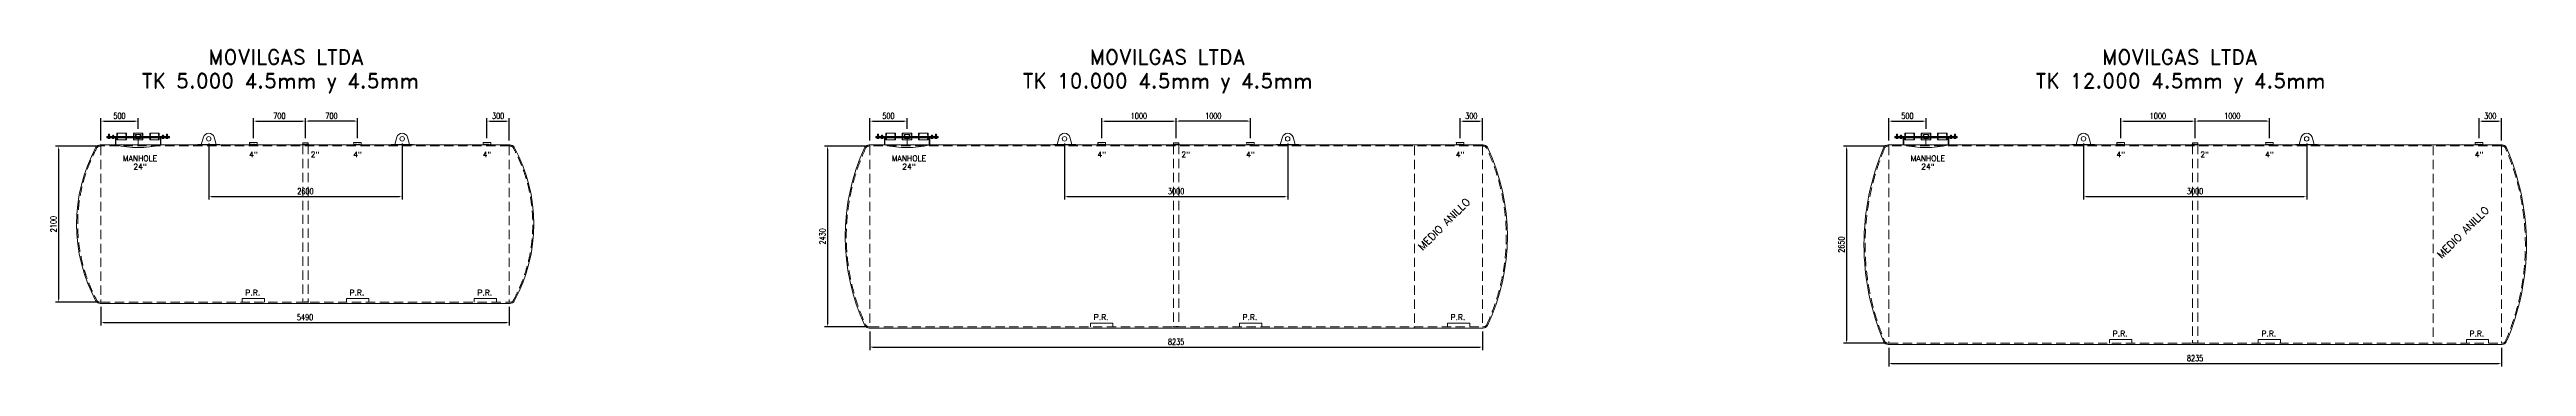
# Model space of a CAD drawing. Extents: x 174420 to 213214, y -41877 to -13498.
# Drawn here: x 177714 to 211010, y -17753 to -13498 of the extents above; entities that cross this region are included whole.
import ezdxf
from ezdxf.enums import TextEntityAlignment as Align

# ---------------------------------------------------------------- set-up
doc = ezdxf.new("R2010")
doc.units = 0
doc.header["$LTSCALE"] = 500
doc.header["$MEASUREMENT"] = 0
doc.linetypes.add('HIDDEN', pattern=[0.375, 0.25, -0.125])
doc.layers.get('0').update_dxf_attribs({"linetype": 'CONTINUOUS', "lineweight": 9})
for name, color, linetype, lineweight in [('COTAS', 2, 'CONTINUOUS', 9), ('dibujo', 7, 'CONTINUOUS', 30), ('INVISIBLE', 1, 'HIDDEN', 9), ('TEXTO', 6, 'CONTINUOUS', 9)]:
    doc.layers.add(name, color=color, linetype=linetype, lineweight=lineweight)
doc.styles.add('ROMAND', font='romand')
doc.styles.get("Standard").update_dxf_attribs({"font": 'SIMPLEX.shx', "width": 0.8, "height": 80})
doc.dimstyles.get("Standard").update_dxf_attribs({"dimtxt": 0.18, "dimasz": 0.18, "dimexe": 0.18, "dimexo": 0.0625, "dimgap": 0.09, "dimtad": 0, "dimtih": 1, "dimtoh": 1, "dimdec": 4, "dimzin": 0, "dimdsep": 46, "dimtxsty": 'Standard', "dimcen": 0.09, "dimadec": 0, "dimazin": 0, "dimtfac": 1, "dimtdec": 4, "dimtofl": 0, "dimtmove": 0, "dimatfit": 3, "dimfxl": 1, "dimtolj": 1, "dimtzin": 0, "dimarcsym": 0})

msp = doc.modelspace()

# ---------------------------------------------------------------- texts
at = {"layer": 'COTAS', "lineweight": 9, "style": 'ROMAND'}
for s, p in [('MOVILGAS LTDA', (179846.7, -13697.8)), ('MOVILGAS LTDA', (191695.3, -13697.8)), ('MOVILGAS LTDA', (205303.9, -13697.8)), ('TK 5.000 4.5mm y 4.5mm', (178952.4, -14016.5)), ('TK 10.000 4.5mm y 4.5mm', (190794.3, -14016.5)), ('TK 12.000 4.5mm y 4.5mm', (204409.5, -14016.5))]:
    msp.add_text(s, height=200, dxfattribs=at).set_placement(p)
for p in [(196171.6, -16201.9), (209869.2, -16311.9)]:
    msp.add_text('MEDIO ANILLO', height=100, rotation=45, dxfattribs=at).set_placement(p)
at = {"layer": 'TEXTO', "lineweight": 9, "style": 'ROMAND'}
for s, p in [('MANHOLE', (178929.9, -14997.1)), ('4"', (180454.3, -14944.3)), ('2"', (181282.6, -14944.3)), ('4"', (181854.3, -14944.3)), ('4"', (183594.3, -14944.3)), ('MANHOLE', (189266.5, -14997.1)), ('4"', (191858.4, -14944.3)), ('2"', (192986.7, -14944.3)), ('4"', (193858.4, -14944.3)), ('4"', (196675.9, -14944.3)), ('MANHOLE', (202964.1, -14997.1)), ('4"', (205556, -14944.3)), ('2"', (206684.3, -14944.3)), ('4"', (207556, -14944.3)), ('4"', (210373.5, -14944.3)), ('24"', (178929.9, -15108.2)), ('24"', (189266.5, -15108.2)), ('24"', (202964.1, -15108.2))]:
    msp.add_text(s, height=75, dxfattribs=at).set_placement(p, align=Align.CENTER)
for p in [(180346.2, -16799.3), (181746.2, -16799.3), (183465.1, -16799.3), (191750.3, -17129.3), (193750.3, -17129.3), (196546.7, -17129.3), (205447.9, -17349.3), (207447.9, -17349.3), (210244.3, -17349.3)]:
    msp.add_text('P.R.', height=75, dxfattribs=at).set_placement(p)

# ---------------------------------------------------------------- blocks, each defined once
blk = doc.blocks.new('*D139')
at = {"layer": 'COTAS', "color": 0, "lineweight": -2, "transparency": 16777216}
for p, q in [((178404, -14718), (178404, -14419)), ((178444, -14459), (178864, -14459)), ((178904, -14562), (178904, -14419))]:
    blk.add_line(p, q, dxfattribs=at)
at = {"layer": 'COTAS', "color": 0, "transparency": 16777216}
for points in [[(178444, -14452), (178444, -14465), (178404, -14459)], [(178864, -14452), (178864, -14465), (178904, -14459)]]:
    blk.add_solid(points, dxfattribs=at)
at = {"layer": 'COTAS', "color": 0, "lineweight": 9, "transparency": 16777216, "insert": (178654, -14389), "char_height": 80, "attachment_point": 5}
blk.add_mtext('\\A1;500', dxfattribs=at)
blk = doc.blocks.new('*D141')
at = {"layer": 'COTAS', "color": 0, "lineweight": -2, "transparency": 16777216}
for p, q in [((180454, -14686), (180454, -14419)), ((180494, -14459), (181114, -14459)), ((181154, -14689), (181154, -14419))]:
    blk.add_line(p, q, dxfattribs=at)
at = {"layer": 'COTAS', "color": 0, "transparency": 16777216}
for points in [[(180494, -14452), (180494, -14465), (180454, -14459)], [(181114, -14452), (181114, -14465), (181154, -14459)]]:
    blk.add_solid(points, dxfattribs=at)
at = {"layer": 'COTAS', "color": 0, "lineweight": 9, "transparency": 16777216, "insert": (180804, -14389), "char_height": 80, "attachment_point": 5}
blk.add_mtext('\\A1;700', dxfattribs=at)
blk = doc.blocks.new('*D143')
at = {"layer": 'COTAS', "color": 0, "lineweight": -2, "transparency": 16777216}
for p, q in [((181154, -14689), (181154, -14419)), ((181814, -14459), (181194, -14459)), ((181854, -14686), (181854, -14419))]:
    blk.add_line(p, q, dxfattribs=at)
at = {"layer": 'COTAS', "color": 0, "transparency": 16777216}
for points in [[(181194, -14452), (181194, -14465), (181154, -14459)], [(181814, -14452), (181814, -14465), (181854, -14459)]]:
    blk.add_solid(points, dxfattribs=at)
at = {"layer": 'COTAS', "color": 0, "lineweight": 9, "transparency": 16777216, "insert": (181504, -14389), "char_height": 80, "attachment_point": 5}
blk.add_mtext('\\A1;700', dxfattribs=at)
blk = doc.blocks.new('*D144')
at = {"layer": 'COTAS', "color": 0, "lineweight": -2, "transparency": 16777216}
for p, q in [((183594, -14686), (183594, -14419)), ((183634, -14459), (183854, -14459)), ((183894, -14718), (183894, -14419))]:
    blk.add_line(p, q, dxfattribs=at)
at = {"layer": 'COTAS', "color": 0, "transparency": 16777216}
for points in [[(183634, -14452), (183634, -14465), (183594, -14459)], [(183854, -14452), (183854, -14465), (183894, -14459)]]:
    blk.add_solid(points, dxfattribs=at)
at = {"layer": 'COTAS', "color": 0, "lineweight": 9, "transparency": 16777216, "insert": (183744, -14389), "char_height": 80, "attachment_point": 5}
blk.add_mtext('\\A1;300', dxfattribs=at)
blk = doc.blocks.new('*D145')
at = {"layer": 'COTAS', "color": 0, "lineweight": -2, "transparency": 16777216}
for p, q in [((178404, -16952), (178404, -17203)), ((183894, -16952), (183894, -17203)), ((178444, -17163), (183854, -17163))]:
    blk.add_line(p, q, dxfattribs=at)
at = {"layer": 'COTAS', "color": 0, "transparency": 16777216}
for points in [[(178444, -17156), (178444, -17170), (178404, -17163)], [(183854, -17156), (183854, -17170), (183894, -17163)]]:
    blk.add_solid(points, dxfattribs=at)
at = {"layer": 'COTAS', "color": 0, "transparency": 16777216, "insert": (181149, -17093), "char_height": 80, "attachment_point": 5}
blk.add_mtext('\\A1;5490', dxfattribs=at)
blk = doc.blocks.new('*D146')
at = {"layer": 'COTAS', "color": 0, "lineweight": -2, "transparency": 16777216}
for p, q in [((178344, -14793), (177796, -14793)), ((177836, -14833), (177836, -16852)), ((178344, -16892), (177796, -16892))]:
    blk.add_line(p, q, dxfattribs=at)
at = {"layer": 'COTAS', "color": 0, "transparency": 16777216}
for points in [[(177830, -14833), (177843, -14833), (177836, -14793)], [(177830, -16852), (177843, -16852), (177836, -16892)]]:
    blk.add_solid(points, dxfattribs=at)
at = {"layer": 'COTAS', "color": 0, "transparency": 16777216, "insert": (177766, -15842), "char_height": 80, "attachment_point": 5, "rotation": 90}
blk.add_mtext('\\A1;2100', dxfattribs=at)
blk = doc.blocks.new('*D147')
at = {"layer": 'COTAS', "color": 0, "lineweight": -2, "transparency": 16777216}
for p, q in [((179854, -14757), (179854, -15511)), ((182454, -14757), (182454, -15511)), ((179894, -15471), (182414, -15471))]:
    blk.add_line(p, q, dxfattribs=at)
at = {"layer": 'COTAS', "color": 0, "transparency": 16777216}
for points in [[(179894, -15464), (179894, -15477), (179854, -15471)], [(182414, -15464), (182414, -15477), (182454, -15471)]]:
    blk.add_solid(points, dxfattribs=at)
at = {"layer": 'COTAS', "color": 0, "transparency": 16777216, "insert": (181154, -15401), "char_height": 80, "attachment_point": 5}
blk.add_mtext('\\A1;2600', dxfattribs=at)
blk = doc.blocks.new('*D171')
at = {"layer": 'COTAS', "color": 0, "lineweight": -2, "transparency": 16777216}
for p, q in [((188741, -14718), (188741, -14419)), ((188781, -14459), (189201, -14459)), ((189241, -14562), (189241, -14419))]:
    blk.add_line(p, q, dxfattribs=at)
at = {"layer": 'COTAS', "color": 0, "transparency": 16777216}
for points in [[(188781, -14452), (188781, -14465), (188741, -14459)], [(189201, -14452), (189201, -14465), (189241, -14459)]]:
    blk.add_solid(points, dxfattribs=at)
at = {"layer": 'COTAS', "color": 0, "lineweight": 9, "transparency": 16777216, "insert": (188991, -14389), "char_height": 80, "attachment_point": 5}
blk.add_mtext('\\A1;500', dxfattribs=at)
blk = doc.blocks.new('*D172')
at = {"layer": 'COTAS', "color": 0, "lineweight": -2, "transparency": 16777216}
for p, q in [((191858, -14686), (191858, -14419)), ((191898, -14459), (192818, -14459)), ((192858, -14689), (192858, -14419))]:
    blk.add_line(p, q, dxfattribs=at)
at = {"layer": 'COTAS', "color": 0, "transparency": 16777216}
for points in [[(191898, -14452), (191898, -14465), (191858, -14459)], [(192818, -14452), (192818, -14465), (192858, -14459)]]:
    blk.add_solid(points, dxfattribs=at)
at = {"layer": 'COTAS', "color": 0, "lineweight": 9, "transparency": 16777216, "insert": (192358, -14389), "char_height": 80, "attachment_point": 5}
blk.add_mtext('\\A1;1000', dxfattribs=at)
blk = doc.blocks.new('*D173')
at = {"layer": 'COTAS', "color": 0, "lineweight": -2, "transparency": 16777216}
for p, q in [((192858, -14689), (192858, -14419)), ((193818, -14459), (192898, -14459)), ((193858, -14686), (193858, -14419))]:
    blk.add_line(p, q, dxfattribs=at)
at = {"layer": 'COTAS', "color": 0, "transparency": 16777216}
for points in [[(192898, -14452), (192898, -14465), (192858, -14459)], [(193818, -14452), (193818, -14465), (193858, -14459)]]:
    blk.add_solid(points, dxfattribs=at)
at = {"layer": 'COTAS', "color": 0, "lineweight": 9, "transparency": 16777216, "insert": (193358, -14389), "char_height": 80, "attachment_point": 5}
blk.add_mtext('\\A1;1000', dxfattribs=at)
blk = doc.blocks.new('*D167')
at = {"layer": 'COTAS', "color": 0, "lineweight": -2, "transparency": 16777216}
for p, q in [((196676, -14686), (196676, -14419)), ((196716, -14459), (196936, -14459)), ((196976, -14718), (196976, -14419))]:
    blk.add_line(p, q, dxfattribs=at)
at = {"layer": 'COTAS', "color": 0, "transparency": 16777216}
for points in [[(196716, -14452), (196716, -14465), (196676, -14459)], [(196936, -14452), (196936, -14465), (196976, -14459)]]:
    blk.add_solid(points, dxfattribs=at)
at = {"layer": 'COTAS', "color": 0, "lineweight": 9, "transparency": 16777216, "insert": (196826, -14389), "char_height": 80, "attachment_point": 5}
blk.add_mtext('\\A1;300', dxfattribs=at)
blk = doc.blocks.new('*D168')
at = {"layer": 'COTAS', "color": 0, "lineweight": -2, "transparency": 16777216}
for p, q in [((188741, -17282), (188741, -17533)), ((196976, -17282), (196976, -17533)), ((188781, -17493), (196936, -17493))]:
    blk.add_line(p, q, dxfattribs=at)
at = {"layer": 'COTAS', "color": 0, "transparency": 16777216}
for points in [[(188781, -17486), (188781, -17500), (188741, -17493)], [(196936, -17486), (196936, -17500), (196976, -17493)]]:
    blk.add_solid(points, dxfattribs=at)
at = {"layer": 'COTAS', "color": 0, "transparency": 16777216, "insert": (192858, -17423), "char_height": 80, "attachment_point": 5}
blk.add_mtext('\\A1;8235', dxfattribs=at)
blk = doc.blocks.new('*D169')
at = {"layer": 'COTAS', "color": 0, "lineweight": -2, "transparency": 16777216}
for p, q in [((188681, -14793), (188133, -14793)), ((188173, -14833), (188173, -17182)), ((188681, -17222), (188133, -17222))]:
    blk.add_line(p, q, dxfattribs=at)
at = {"layer": 'COTAS', "color": 0, "transparency": 16777216}
for points in [[(188166, -14833), (188180, -14833), (188173, -14793)], [(188166, -17182), (188180, -17182), (188173, -17222)]]:
    blk.add_solid(points, dxfattribs=at)
at = {"layer": 'COTAS', "color": 0, "transparency": 16777216, "insert": (188103, -16007), "char_height": 80, "attachment_point": 5, "rotation": 90}
blk.add_mtext('\\A1;2430', dxfattribs=at)
blk = doc.blocks.new('*D170')
at = {"layer": 'COTAS', "color": 0, "lineweight": -2, "transparency": 16777216}
for p, q in [((191358, -14757), (191358, -15511)), ((194358, -14757), (194358, -15511)), ((191398, -15471), (194318, -15471))]:
    blk.add_line(p, q, dxfattribs=at)
at = {"layer": 'COTAS', "color": 0, "transparency": 16777216}
for points in [[(191398, -15464), (191398, -15477), (191358, -15471)], [(194318, -15464), (194318, -15477), (194358, -15471)]]:
    blk.add_solid(points, dxfattribs=at)
at = {"layer": 'COTAS', "color": 0, "transparency": 16777216, "insert": (192858, -15401), "char_height": 80, "attachment_point": 5}
blk.add_mtext('\\A1;3000', dxfattribs=at)
blk = doc.blocks.new('*D174')
at = {"layer": 'COTAS', "color": 0, "lineweight": -2, "transparency": 16777216}
for p, q in [((202439, -14718), (202439, -14419)), ((202479, -14459), (202899, -14459)), ((202939, -14562), (202939, -14419))]:
    blk.add_line(p, q, dxfattribs=at)
at = {"layer": 'COTAS', "color": 0, "transparency": 16777216}
for points in [[(202479, -14452), (202479, -14465), (202439, -14459)], [(202899, -14452), (202899, -14465), (202939, -14459)]]:
    blk.add_solid(points, dxfattribs=at)
at = {"layer": 'COTAS', "color": 0, "lineweight": 9, "transparency": 16777216, "insert": (202689, -14389), "char_height": 80, "attachment_point": 5}
blk.add_mtext('\\A1;500', dxfattribs=at)
blk = doc.blocks.new('*D175')
at = {"layer": 'COTAS', "color": 0, "lineweight": -2, "transparency": 16777216}
for p, q in [((205556, -14686), (205556, -14419)), ((205596, -14459), (206516, -14459)), ((206556, -14689), (206556, -14419))]:
    blk.add_line(p, q, dxfattribs=at)
at = {"layer": 'COTAS', "color": 0, "transparency": 16777216}
for points in [[(205596, -14452), (205596, -14465), (205556, -14459)], [(206516, -14452), (206516, -14465), (206556, -14459)]]:
    blk.add_solid(points, dxfattribs=at)
at = {"layer": 'COTAS', "color": 0, "lineweight": 9, "transparency": 16777216, "insert": (206056, -14389), "char_height": 80, "attachment_point": 5}
blk.add_mtext('\\A1;1000', dxfattribs=at)
blk = doc.blocks.new('*D176')
at = {"layer": 'COTAS', "color": 0, "lineweight": -2, "transparency": 16777216}
for p, q in [((206556, -14689), (206556, -14419)), ((207516, -14459), (206596, -14459)), ((207556, -14686), (207556, -14419))]:
    blk.add_line(p, q, dxfattribs=at)
at = {"layer": 'COTAS', "color": 0, "transparency": 16777216}
for points in [[(206596, -14452), (206596, -14465), (206556, -14459)], [(207516, -14452), (207516, -14465), (207556, -14459)]]:
    blk.add_solid(points, dxfattribs=at)
at = {"layer": 'COTAS', "color": 0, "lineweight": 9, "transparency": 16777216, "insert": (207056, -14389), "char_height": 80, "attachment_point": 5}
blk.add_mtext('\\A1;1000', dxfattribs=at)
blk = doc.blocks.new('*D177')
at = {"layer": 'COTAS', "color": 0, "lineweight": -2, "transparency": 16777216}
for p, q in [((210374, -14686), (210374, -14419)), ((210414, -14459), (210634, -14459)), ((210674, -14718), (210674, -14419))]:
    blk.add_line(p, q, dxfattribs=at)
at = {"layer": 'COTAS', "color": 0, "transparency": 16777216}
for points in [[(210414, -14452), (210414, -14465), (210374, -14459)], [(210634, -14452), (210634, -14465), (210674, -14459)]]:
    blk.add_solid(points, dxfattribs=at)
at = {"layer": 'COTAS', "color": 0, "lineweight": 9, "transparency": 16777216, "insert": (210524, -14389), "char_height": 80, "attachment_point": 5}
blk.add_mtext('\\A1;300', dxfattribs=at)
blk = doc.blocks.new('*D178')
at = {"layer": 'COTAS', "color": 0, "lineweight": -2, "transparency": 16777216}
for p, q in [((202439, -17502), (202439, -17753)), ((210674, -17502), (210674, -17753)), ((202479, -17713), (210634, -17713))]:
    blk.add_line(p, q, dxfattribs=at)
at = {"layer": 'COTAS', "color": 0, "transparency": 16777216}
for points in [[(202479, -17706), (202479, -17720), (202439, -17713)], [(210634, -17706), (210634, -17720), (210674, -17713)]]:
    blk.add_solid(points, dxfattribs=at)
at = {"layer": 'COTAS', "color": 0, "transparency": 16777216, "insert": (206556, -17643), "char_height": 80, "attachment_point": 5}
blk.add_mtext('\\A1;8235', dxfattribs=at)
blk = doc.blocks.new('*D179')
at = {"layer": 'COTAS', "color": 0, "lineweight": -2, "transparency": 16777216}
for p, q in [((202379, -14793), (201831, -14793)), ((201871, -14833), (201871, -17402)), ((202379, -17442), (201831, -17442))]:
    blk.add_line(p, q, dxfattribs=at)
at = {"layer": 'COTAS', "color": 0, "transparency": 16777216}
for points in [[(201864, -14833), (201877, -14833), (201871, -14793)], [(201864, -17402), (201877, -17402), (201871, -17442)]]:
    blk.add_solid(points, dxfattribs=at)
at = {"layer": 'COTAS', "color": 0, "transparency": 16777216, "insert": (201801, -16117), "char_height": 80, "attachment_point": 5, "rotation": 90}
blk.add_mtext('\\A1;2650', dxfattribs=at)
blk = doc.blocks.new('*D180')
at = {"layer": 'COTAS', "color": 0, "lineweight": -2, "transparency": 16777216}
for p, q in [((205056, -14757), (205056, -15511)), ((208056, -14757), (208056, -15511)), ((205096, -15471), (208016, -15471))]:
    blk.add_line(p, q, dxfattribs=at)
at = {"layer": 'COTAS', "color": 0, "transparency": 16777216}
for points in [[(205096, -15464), (205096, -15477), (205056, -15471)], [(208016, -15464), (208016, -15477), (208056, -15471)]]:
    blk.add_solid(points, dxfattribs=at)
at = {"layer": 'COTAS', "color": 0, "transparency": 16777216, "insert": (206556, -15401), "char_height": 80, "attachment_point": 5}
blk.add_mtext('\\A1;3000', dxfattribs=at)

# ---------------------------------------------------------------- dimensions: what is measured, and where the dimension line sits
at = {"layer": 'COTAS', "lineweight": 9}
for base, p1, p2, picture, middle in [((178904.3, -14458.8), (178404.3, -14777.6), (178904.3, -14621.6), '*D139', (178654.3, -14388.8)), ((181154.3, -14458.8), (180454.3, -14746.2), (181154.3, -14749.1), '*D141', (180804.3, -14388.8)), ((181154.3, -14458.8), (181854.3, -14746.2), (181154.3, -14749.1), '*D143', (181504.3, -14388.8)), ((183894.3, -14458.8), (183594.3, -14746.2), (183894.3, -14777.6), '*D144', (183744.3, -14388.8)), ((189240.9, -14458.8), (188740.9, -14777.6), (189240.9, -14621.6), '*D171', (188990.9, -14388.8)), ((192858.4, -14458.8), (191858.4, -14746.2), (192858.4, -14749.1), '*D172', (192358.4, -14388.8)), ((192858.4, -14458.8), (193858.4, -14746.2), (192858.4, -14749.1), '*D173', (193358.4, -14388.8)), ((196975.9, -14458.8), (196675.9, -14746.2), (196975.9, -14777.6), '*D167', (196825.9, -14388.8)), ((202938.5, -14458.8), (202438.5, -14777.6), (202938.5, -14621.6), '*D174', (202688.5, -14388.8)), ((206556, -14458.8), (205556, -14746.2), (206556, -14749.1), '*D175', (206056, -14388.8)), ((206556, -14458.8), (207556, -14746.2), (206556, -14749.1), '*D176', (207056, -14388.8)), ((210673.5, -14458.8), (210373.5, -14746.2), (210673.5, -14777.6), '*D177', (210523.5, -14388.8))]:
    dim = msp.add_linear_dim(base=base, p1=p1, p2=p2, dimstyle='Standard', override={"dimscale": 10, "dimtxt": 80, "dimasz": 4, "dimexe": 4, "dimexo": 6, "dimgap": 3, "dimtad": 1, "dimtih": 0, "dimtoh": 0, "dimdec": 0, "dimcen": 1, "dimdle": 1, "dimtdec": 0}, dxfattribs=at)
    dim.commit()
    dim.dimension.update_dxf_attribs({"geometry": picture, "text_midpoint": middle})
at = {"layer": 'COTAS'}
for base, p1, p2, picture, middle in [((177836.3, -16892.3), (178404.3, -14792.6), (178404.3, -16892.3), '*D146', (177766.3, -15842.4)), ((188173, -17222.3), (188740.9, -14792.6), (188740.9, -17222.3), '*D169', (188103, -16007.4)), ((201870.6, -17442.3), (202438.5, -14792.6), (202438.5, -17442.3), '*D179', (201800.6, -16117.4))]:
    dim = msp.add_linear_dim(base=base, p1=p1, p2=p2, angle=90, dimstyle='Standard', override={"dimscale": 10, "dimtxt": 80, "dimasz": 4, "dimexe": 4, "dimexo": 6, "dimgap": 3, "dimtad": 1, "dimtih": 0, "dimtoh": 0, "dimdec": 0, "dimcen": 1, "dimdle": 1, "dimtdec": 0}, dxfattribs=at)
    dim.commit()
    dim.dimension.update_dxf_attribs({"geometry": picture, "text_midpoint": middle})
for base, p1, p2, picture, middle in [((182454.3, -15470.6), (179854.3, -14696.6), (182454.3, -14696.6), '*D147', (181154.3, -15470.6)), ((194358.4, -15470.6), (191358.4, -14696.6), (194358.4, -14696.6), '*D170', (192858.4, -15470.6)), ((208056, -15470.6), (205056, -14696.6), (208056, -14696.6), '*D180', (206556, -15470.6)), ((183894.3, -17163), (178404.3, -16892.3), (183894.3, -16892.3), '*D145', (181149.3, -17163)), ((196975.9, -17493), (188740.9, -17222.3), (196975.9, -17222.3), '*D168', (192858.4, -17493)), ((210673.5, -17713), (202438.5, -17442.3), (210673.5, -17442.3), '*D178', (206556, -17713))]:
    dim = msp.add_linear_dim(base=base, p1=p1, p2=p2, dimstyle='Standard', override={"dimscale": 10, "dimtxt": 80, "dimasz": 4, "dimexe": 4, "dimexo": 6, "dimgap": 3, "dimtad": 1, "dimtih": 0, "dimtoh": 0, "dimdec": 0, "dimcen": 1, "dimdle": 1, "dimtdec": 0}, dxfattribs=at)
    dim.commit()
    dim.dimension.update_dxf_attribs({"geometry": picture, "text_midpoint": middle, "dimtype": 160})

# ---------------------------------------------------------------- linework, layer by layer
at = {"lineweight": 9}
for p, q in [((178404.3, -14777.6), (178394.3, -14777.6)), ((178404.3, -14777.6), (183894.3, -14777.6)), ((180403.5, -14746.2), (180505.1, -14746.2)), ((180403.5, -14746.2), (180403.5, -14777.6)), ((180505.1, -14777.6), (180403.5, -14777.6)), ((180505.1, -14746.2), (180505.1, -14777.6)), ((181119.4, -14749.1), (181119.4, -14777.6)), ((181119.4, -14749.1), (181189.2, -14749.1)), ((181119.4, -14777.6), (181189.2, -14777.6)), ((181189.2, -14749.1), (181189.2, -14777.6)), ((181803.5, -14746.2), (181905.1, -14746.2)), ((181803.5, -14746.2), (181803.5, -14777.6)), ((181905.1, -14777.6), (181803.5, -14777.6)), ((181905.1, -14746.2), (181905.1, -14777.6)), ((183543.5, -14746.2), (183645.1, -14746.2)), ((183543.5, -14746.2), (183543.5, -14777.6)), ((183645.1, -14777.6), (183543.5, -14777.6)), ((183645.1, -14746.2), (183645.1, -14777.6)), ((183894.3, -14777.6), (183904.3, -14777.6)), ((188740.9, -14777.6), (188730.9, -14777.6)), ((188740.9, -14777.6), (196975.9, -14777.6)), ((191807.6, -14746.2), (191909.2, -14746.2)), ((191807.6, -14746.2), (191807.6, -14777.6)), ((191909.2, -14777.6), (191807.6, -14777.6)), ((191909.2, -14746.2), (191909.2, -14777.6)), ((192823.5, -14749.1), (192823.5, -14777.6)), ((192823.5, -14749.1), (192893.4, -14749.1)), ((192823.5, -14777.6), (192893.4, -14777.6)), ((192893.4, -14749.1), (192893.4, -14777.6)), ((193807.6, -14746.2), (193909.2, -14746.2)), ((193807.6, -14746.2), (193807.6, -14777.6)), ((193909.2, -14777.6), (193807.6, -14777.6)), ((193909.2, -14746.2), (193909.2, -14777.6)), ((196625.1, -14746.2), (196726.7, -14746.2)), ((196625.1, -14746.2), (196625.1, -14777.6)), ((196726.7, -14777.6), (196625.1, -14777.6)), ((196726.7, -14746.2), (196726.7, -14777.6)), ((196975.9, -14777.6), (196985.9, -14777.6)), ((202438.5, -14777.6), (202428.5, -14777.6)), ((202438.5, -14777.6), (210673.5, -14777.6)), ((205505.2, -14746.2), (205606.8, -14746.2)), ((205505.2, -14746.2), (205505.2, -14777.6)), ((205606.8, -14777.6), (205505.2, -14777.6)), ((205606.8, -14746.2), (205606.8, -14777.6)), ((206521.1, -14749.1), (206521.1, -14777.6)), ((206521.1, -14749.1), (206591, -14749.1)), ((206521.1, -14777.6), (206591, -14777.6)), ((206591, -14749.1), (206591, -14777.6)), ((207505.2, -14746.2), (207606.8, -14746.2)), ((207505.2, -14746.2), (207505.2, -14777.6)), ((207606.8, -14777.6), (207505.2, -14777.6)), ((207606.8, -14746.2), (207606.8, -14777.6)), ((210322.7, -14746.2), (210424.3, -14746.2)), ((210322.7, -14746.2), (210322.7, -14777.6)), ((210424.3, -14777.6), (210322.7, -14777.6)), ((210424.3, -14746.2), (210424.3, -14777.6)), ((210673.5, -14777.6), (210683.5, -14777.6)), ((178404.3, -16907.3), (178394.3, -16907.3)), ((178404.3, -16907.3), (183894.3, -16907.3)), ((181119.4, -16892.3), (181189.2, -16892.3)), ((183894.3, -16907.3), (183904.3, -16907.3)), ((188740.9, -17237.3), (188730.9, -17237.3)), ((188740.9, -17237.3), (196975.9, -17237.3)), ((192823.5, -17222.3), (192893.4, -17222.3)), ((196975.9, -17237.3), (196985.9, -17237.3)), ((202438.5, -17457.3), (202428.5, -17457.3)), ((202438.5, -17457.3), (210673.5, -17457.3)), ((206521.1, -17442.3), (206591, -17442.3)), ((210673.5, -17457.3), (210683.5, -17457.3))]:
    msp.add_line(p, q, dxfattribs=at)
for centre, radius, start, end in [((180255.2, -15842.9), 2177.7, 151.68715, 208.31285), ((178394.3, -14842.6), 65, 90, 150), ((178904.6, -13533.2), 1281.3, 256.21649, 283.78351), ((183904.3, -14842.6), 65, 30, 90), ((182072.2, -15842.9), 2152.4, 331.32457, 28.67543), ((191244, -16007.4), 2834.6, 155.01403, 204.98597), ((188730.9, -14842.6), 65, 90, 150), ((189241.2, -13533.2), 1281.3, 256.21649, 283.78351), ((196985.9, -14842.6), 65, 30, 90), ((194510.2, -16007.4), 2800.9, 334.69161, 25.30839), ((205438, -16117.4), 3332.9, 156.90537, 203.09463), ((202428.5, -14842.6), 65, 90, 150), ((202938.8, -13533.2), 1281.3, 256.21649, 283.78351), ((210683.5, -14842.6), 65, 30, 90), ((207717.9, -16117.4), 3292.6, 336.6061, 23.3939), ((178394.3, -16842.3), 65, 210, 270), ((183904.3, -16842.3), 65, 270, 330), ((188730.9, -17172.3), 65, 210, 270), ((196985.9, -17172.3), 65, 270, 330), ((202428.5, -17392.3), 65, 210, 270), ((210683.5, -17392.3), 65, 270, 330)]:
    msp.add_arc(centre, radius, start, end, dxfattribs=at)
at = {"color": 0, "linetype": 'ByBlock', "lineweight": 9}
for p in [(180403.5, -14746.2), (181803.5, -14746.2), (183543.5, -14746.2), (191807.6, -14746.2), (193807.6, -14746.2), (196625.1, -14746.2), (205505.2, -14746.2), (207505.2, -14746.2), (210322.7, -14746.2)]:
    msp.add_point(p, dxfattribs=at)
at = {"layer": 'COTAS', "lineweight": 9}
for p, q in [((178904.3, -14677.6), (178904.3, -14777.6)), ((180408, -14770.2), (180400.3, -14777.6)), ((180413.8, -14770.2), (180406.1, -14777.6)), ((180419.1, -14770.2), (180411.4, -14777.6)), ((180425.1, -14770.2), (180417.4, -14777.6)), ((180431.4, -14770.2), (180423.6, -14777.6)), ((180436.7, -14770.2), (180428.9, -14777.6)), ((180442.9, -14770.2), (180435.1, -14777.6)), ((180448.5, -14770.2), (180440.8, -14777.6)), ((180454.8, -14770.2), (180447, -14777.6)), ((180460.3, -14770.2), (180452.6, -14777.6)), ((180466.6, -14770.2), (180458.8, -14777.6)), ((180472.2, -14770.2), (180464.5, -14777.6)), ((180478.4, -14770.2), (180470.7, -14777.6)), ((180484.4, -14770.2), (180476.7, -14777.6)), ((180489.2, -14771.5), (180482.9, -14777.6)), ((180495.7, -14771.5), (180489.3, -14777.6)), ((180501.1, -14771.5), (180494.8, -14777.6)), ((180501.1, -14771.5), (180494.8, -14777.6)), ((180506.3, -14771.5), (180500, -14777.6)), ((180506.3, -14771.5), (180500, -14777.6)), ((181119.1, -14770.2), (181111.4, -14777.6)), ((181119.4, -14771.5), (181125.7, -14777.6)), ((181124.2, -14770.2), (181132, -14777.6)), ((181130.2, -14770.2), (181138, -14777.6)), ((181136.4, -14770.2), (181144.2, -14777.6)), ((181142.1, -14770.2), (181149.8, -14777.6)), ((181148.3, -14770.2), (181156.1, -14777.6)), ((181153.9, -14770.2), (181161.6, -14777.6)), ((181160.1, -14770.2), (181167.9, -14777.6)), ((181165.8, -14770.2), (181173.5, -14777.6)), ((181172, -14770.2), (181179.7, -14777.6)), ((181177.3, -14770.2), (181185, -14777.6)), ((181183.5, -14770.2), (181191.3, -14777.6)), ((181189.5, -14770.2), (181197.3, -14777.6)), ((181808, -14770.2), (181800.3, -14777.6)), ((181813.8, -14770.2), (181806.1, -14777.6)), ((181819.1, -14770.2), (181811.4, -14777.6)), ((181825.1, -14770.2), (181817.4, -14777.6)), ((181831.4, -14770.2), (181823.6, -14777.6)), ((181836.7, -14770.2), (181828.9, -14777.6)), ((181842.9, -14770.2), (181835.1, -14777.6)), ((181848.5, -14770.2), (181840.8, -14777.6)), ((181854.8, -14770.2), (181847, -14777.6)), ((181860.3, -14770.2), (181852.6, -14777.6)), ((181866.6, -14770.2), (181858.8, -14777.6)), ((181872.2, -14770.2), (181864.5, -14777.6)), ((181878.4, -14770.2), (181870.7, -14777.6)), ((181884.4, -14770.2), (181876.7, -14777.6)), ((181889.2, -14771.5), (181882.9, -14777.6)), ((181895.7, -14771.5), (181889.3, -14777.6)), ((181901.1, -14771.5), (181894.8, -14777.6)), ((181901.1, -14771.5), (181894.8, -14777.6)), ((181906.3, -14771.5), (181900, -14777.6)), ((181906.3, -14771.5), (181900, -14777.6)), ((183548, -14770.2), (183540.3, -14777.6)), ((183553.8, -14770.2), (183546.1, -14777.6)), ((183559.1, -14770.2), (183551.4, -14777.6)), ((183565.1, -14770.2), (183557.4, -14777.6)), ((183571.4, -14770.2), (183563.6, -14777.6)), ((183576.7, -14770.2), (183568.9, -14777.6)), ((183582.9, -14770.2), (183575.1, -14777.6)), ((183588.5, -14770.2), (183580.8, -14777.6)), ((183594.8, -14770.2), (183587, -14777.6)), ((183600.3, -14770.2), (183592.6, -14777.6)), ((183606.6, -14770.2), (183598.8, -14777.6)), ((183612.2, -14770.2), (183604.5, -14777.6)), ((183618.4, -14770.2), (183610.7, -14777.6)), ((183624.4, -14770.2), (183616.7, -14777.6)), ((183629.2, -14771.5), (183622.9, -14777.6)), ((183635.7, -14771.5), (183629.3, -14777.6)), ((183641.1, -14771.5), (183634.8, -14777.6)), ((183641.1, -14771.5), (183634.8, -14777.6)), ((183646.3, -14771.5), (183640, -14777.6)), ((183646.3, -14771.5), (183640, -14777.6)), ((189240.9, -14677.6), (189240.9, -14777.6)), ((191812.2, -14770.2), (191804.4, -14777.6)), ((191818, -14770.2), (191810.2, -14777.6)), ((191823.3, -14770.2), (191815.5, -14777.6)), ((191829.2, -14770.2), (191821.5, -14777.6)), ((191835.5, -14770.2), (191827.7, -14777.6)), ((191840.8, -14770.2), (191833, -14777.6)), ((191847, -14770.2), (191839.3, -14777.6)), ((191852.7, -14770.2), (191844.9, -14777.6)), ((191858.9, -14770.2), (191851.1, -14777.6)), ((191864.5, -14770.2), (191856.7, -14777.6)), ((191870.7, -14770.2), (191862.9, -14777.6)), ((191876.3, -14770.2), (191868.6, -14777.6)), ((191882.6, -14770.2), (191874.8, -14777.6)), ((191888.5, -14770.2), (191880.8, -14777.6)), ((191893.4, -14771.5), (191887, -14777.6)), ((191899.8, -14771.5), (191893.4, -14777.6)), ((191905.3, -14771.5), (191898.9, -14777.6)), ((191905.3, -14771.5), (191898.9, -14777.6)), ((191910.5, -14771.5), (191904.1, -14777.6)), ((191910.5, -14771.5), (191904.1, -14777.6)), ((192823.3, -14770.2), (192815.5, -14777.6)), ((192823.5, -14771.5), (192829.9, -14777.6)), ((192828.3, -14770.2), (192836.1, -14777.6)), ((192834.3, -14770.2), (192842.1, -14777.6)), ((192840.6, -14770.2), (192848.3, -14777.6)), ((192846.2, -14770.2), (192854, -14777.6)), ((192852.4, -14770.2), (192860.2, -14777.6)), ((192858, -14770.2), (192865.8, -14777.6)), ((192864.2, -14770.2), (192872, -14777.6)), ((192869.9, -14770.2), (192877.6, -14777.6)), ((192876.1, -14770.2), (192883.9, -14777.6)), ((192881.4, -14770.2), (192889.2, -14777.6)), ((192887.7, -14770.2), (192895.4, -14777.6)), ((192893.6, -14770.2), (192901.4, -14777.6)), ((193812.2, -14770.2), (193804.4, -14777.6)), ((193818, -14770.2), (193810.2, -14777.6)), ((193823.3, -14770.2), (193815.5, -14777.6)), ((193829.2, -14770.2), (193821.5, -14777.6)), ((193835.5, -14770.2), (193827.7, -14777.6)), ((193840.8, -14770.2), (193833, -14777.6)), ((193847, -14770.2), (193839.3, -14777.6)), ((193852.7, -14770.2), (193844.9, -14777.6)), ((193858.9, -14770.2), (193851.1, -14777.6)), ((193864.5, -14770.2), (193856.7, -14777.6)), ((193870.7, -14770.2), (193862.9, -14777.6)), ((193876.3, -14770.2), (193868.6, -14777.6)), ((193882.6, -14770.2), (193874.8, -14777.6)), ((193888.5, -14770.2), (193880.8, -14777.6)), ((193893.4, -14771.5), (193887, -14777.6)), ((193899.8, -14771.5), (193893.4, -14777.6)), ((193905.3, -14771.5), (193898.9, -14777.6)), ((193905.3, -14771.5), (193898.9, -14777.6)), ((193910.5, -14771.5), (193904.1, -14777.6)), ((193910.5, -14771.5), (193904.1, -14777.6)), ((196629.7, -14770.2), (196621.9, -14777.6)), ((196635.5, -14770.2), (196627.7, -14777.6)), ((196640.8, -14770.2), (196633, -14777.6)), ((196646.7, -14770.2), (196639, -14777.6)), ((196653, -14770.2), (196645.2, -14777.6)), ((196658.3, -14770.2), (196650.5, -14777.6)), ((196664.5, -14770.2), (196656.8, -14777.6)), ((196670.2, -14770.2), (196662.4, -14777.6)), ((196676.4, -14770.2), (196668.6, -14777.6)), ((196682, -14770.2), (196674.2, -14777.6)), ((196688.2, -14770.2), (196680.4, -14777.6)), ((196693.8, -14770.2), (196686.1, -14777.6)), ((196700.1, -14770.2), (196692.3, -14777.6)), ((196706, -14770.2), (196698.3, -14777.6)), ((196710.9, -14771.5), (196704.5, -14777.6)), ((196717.3, -14771.5), (196710.9, -14777.6)), ((196722.8, -14771.5), (196716.4, -14777.6)), ((196722.8, -14771.5), (196716.4, -14777.6)), ((196728, -14771.5), (196721.6, -14777.6)), ((196728, -14771.5), (196721.6, -14777.6)), ((202938.5, -14677.6), (202938.5, -14777.6)), ((205509.7, -14770.2), (205502, -14777.6)), ((205515.6, -14770.2), (205507.8, -14777.6)), ((205520.8, -14770.2), (205513.1, -14777.6)), ((205526.8, -14770.2), (205519.1, -14777.6)), ((205533.1, -14770.2), (205525.3, -14777.6)), ((205538.4, -14770.2), (205530.6, -14777.6)), ((205544.6, -14770.2), (205536.9, -14777.6)), ((205550.2, -14770.2), (205542.5, -14777.6)), ((205556.5, -14770.2), (205548.7, -14777.6)), ((205562, -14770.2), (205554.3, -14777.6)), ((205568.3, -14770.2), (205560.5, -14777.6)), ((205573.9, -14770.2), (205566.2, -14777.6)), ((205580.2, -14770.2), (205572.4, -14777.6)), ((205586.1, -14770.2), (205578.4, -14777.6)), ((205591, -14771.5), (205584.6, -14777.6)), ((205597.4, -14771.5), (205591, -14777.6)), ((205602.8, -14771.5), (205596.5, -14777.6)), ((205602.8, -14771.5), (205596.5, -14777.6)), ((205608.1, -14771.5), (205601.7, -14777.6)), ((205608.1, -14771.5), (205601.7, -14777.6)), ((206520.8, -14770.2), (206513.1, -14777.6)), ((206521.1, -14771.5), (206527.4, -14777.6)), ((206525.9, -14770.2), (206533.7, -14777.6)), ((206531.9, -14770.2), (206539.7, -14777.6)), ((206538.2, -14770.2), (206545.9, -14777.6)), ((206543.8, -14770.2), (206551.5, -14777.6)), ((206550, -14770.2), (206557.8, -14777.6)), ((206555.6, -14770.2), (206563.3, -14777.6)), ((206561.8, -14770.2), (206569.6, -14777.6)), ((206567.5, -14770.2), (206575.2, -14777.6)), ((206573.7, -14770.2), (206581.5, -14777.6)), ((206579, -14770.2), (206586.8, -14777.6)), ((206585.2, -14770.2), (206593, -14777.6)), ((206591.2, -14770.2), (206599, -14777.6)), ((207509.7, -14770.2), (207502, -14777.6)), ((207515.6, -14770.2), (207507.8, -14777.6)), ((207520.8, -14770.2), (207513.1, -14777.6)), ((207526.8, -14770.2), (207519.1, -14777.6)), ((207533.1, -14770.2), (207525.3, -14777.6)), ((207538.4, -14770.2), (207530.6, -14777.6)), ((207544.6, -14770.2), (207536.9, -14777.6)), ((207550.2, -14770.2), (207542.5, -14777.6)), ((207556.5, -14770.2), (207548.7, -14777.6)), ((207562, -14770.2), (207554.3, -14777.6)), ((207568.3, -14770.2), (207560.5, -14777.6)), ((207573.9, -14770.2), (207566.2, -14777.6)), ((207580.2, -14770.2), (207572.4, -14777.6)), ((207586.1, -14770.2), (207578.4, -14777.6)), ((207591, -14771.5), (207584.6, -14777.6)), ((207597.4, -14771.5), (207591, -14777.6)), ((207602.8, -14771.5), (207596.5, -14777.6)), ((207602.8, -14771.5), (207596.5, -14777.6)), ((207608.1, -14771.5), (207601.7, -14777.6)), ((207608.1, -14771.5), (207601.7, -14777.6)), ((210327.2, -14770.2), (210319.5, -14777.6)), ((210333.1, -14770.2), (210325.3, -14777.6)), ((210338.3, -14770.2), (210330.6, -14777.6)), ((210344.3, -14770.2), (210336.6, -14777.6)), ((210350.6, -14770.2), (210342.8, -14777.6)), ((210355.9, -14770.2), (210348.1, -14777.6)), ((210362.1, -14770.2), (210354.4, -14777.6)), ((210367.7, -14770.2), (210360, -14777.6)), ((210374, -14770.2), (210366.2, -14777.6)), ((210379.5, -14770.2), (210371.8, -14777.6)), ((210385.8, -14770.2), (210378, -14777.6)), ((210391.4, -14770.2), (210383.7, -14777.6)), ((210397.7, -14770.2), (210389.9, -14777.6)), ((210403.6, -14770.2), (210395.9, -14777.6)), ((210408.5, -14771.5), (210402.1, -14777.6)), ((210414.9, -14771.5), (210408.5, -14777.6)), ((210420.3, -14771.5), (210414, -14777.6)), ((210420.3, -14771.5), (210414, -14777.6)), ((210425.6, -14771.5), (210419.2, -14777.6)), ((210425.6, -14771.5), (210419.2, -14777.6)), ((180304.3, -16842.3), (180304.3, -16892.3)), ((180604.3, -16842.3), (180304.3, -16842.3)), ((180604.3, -16842.3), (180604.3, -16892.3)), ((181119.1, -16884.8), (181111.4, -16892.3)), ((181119.4, -16886.2), (181125.7, -16892.3)), ((181124.2, -16884.8), (181132, -16892.3)), ((181130.2, -16884.8), (181138, -16892.3)), ((181136.4, -16884.8), (181144.2, -16892.3)), ((181142.1, -16884.8), (181149.8, -16892.3)), ((181148.3, -16884.8), (181156.1, -16892.3)), ((181153.9, -16884.8), (181161.6, -16892.3)), ((181160.1, -16884.8), (181167.9, -16892.3)), ((181165.8, -16884.8), (181173.5, -16892.3)), ((181172, -16884.8), (181179.7, -16892.3)), ((181177.3, -16884.8), (181185, -16892.3)), ((181183.5, -16884.8), (181191.3, -16892.3)), ((181189.5, -16884.8), (181197.3, -16892.3)), ((181704.3, -16842.3), (181704.3, -16892.3)), ((182004.3, -16842.3), (181704.3, -16842.3)), ((182004.3, -16842.3), (182004.3, -16892.3)), ((183723.2, -16842.3), (183423.2, -16842.3)), ((183423.2, -16842.3), (183423.2, -16892.3)), ((183723.2, -16842.3), (183723.2, -16892.3)), ((191708.4, -17172.3), (191708.4, -17222.3)), ((192008.4, -17172.3), (191708.4, -17172.3)), ((192008.4, -17172.3), (192008.4, -17222.3)), ((192823.3, -17214.8), (192815.5, -17222.3)), ((192823.5, -17216.2), (192829.9, -17222.3)), ((192828.3, -17214.8), (192836.1, -17222.3)), ((192834.3, -17214.8), (192842.1, -17222.3)), ((192840.6, -17214.8), (192848.3, -17222.3)), ((192846.2, -17214.8), (192854, -17222.3)), ((192852.4, -17214.8), (192860.2, -17222.3)), ((192858, -17214.8), (192865.8, -17222.3)), ((192864.2, -17214.8), (192872, -17222.3)), ((192869.9, -17214.8), (192877.6, -17222.3)), ((192876.1, -17214.8), (192883.9, -17222.3)), ((192881.4, -17214.8), (192889.2, -17222.3)), ((192887.7, -17214.8), (192895.4, -17222.3)), ((192893.6, -17214.8), (192901.4, -17222.3)), ((193708.4, -17172.3), (193708.4, -17222.3)), ((194008.4, -17172.3), (193708.4, -17172.3)), ((194008.4, -17172.3), (194008.4, -17222.3)), ((196804.9, -17172.3), (196504.9, -17172.3)), ((196504.9, -17172.3), (196504.9, -17222.3)), ((196804.9, -17172.3), (196804.9, -17222.3)), ((205406, -17392.3), (205406, -17442.3)), ((205706, -17392.3), (205406, -17392.3)), ((205706, -17392.3), (205706, -17442.3)), ((206520.8, -17434.8), (206513.1, -17442.3)), ((206521.1, -17436.2), (206527.4, -17442.3)), ((206525.9, -17434.8), (206533.7, -17442.3)), ((206531.9, -17434.8), (206539.7, -17442.3)), ((206538.2, -17434.8), (206545.9, -17442.3)), ((206543.8, -17434.8), (206551.5, -17442.3)), ((206550, -17434.8), (206557.8, -17442.3)), ((206555.6, -17434.8), (206563.3, -17442.3)), ((206561.8, -17434.8), (206569.6, -17442.3)), ((206567.5, -17434.8), (206575.2, -17442.3)), ((206573.7, -17434.8), (206581.5, -17442.3)), ((206579, -17434.8), (206586.8, -17442.3)), ((206585.2, -17434.8), (206593, -17442.3)), ((206591.2, -17434.8), (206599, -17442.3)), ((207406, -17392.3), (207406, -17442.3)), ((207706, -17392.3), (207406, -17392.3)), ((207706, -17392.3), (207706, -17442.3)), ((210502.4, -17392.3), (210202.4, -17392.3)), ((210202.4, -17392.3), (210202.4, -17442.3)), ((210502.4, -17392.3), (210502.4, -17442.3))]:
    msp.add_line(p, q, dxfattribs=at)
for points in [[(180403.5, -14769.8), (180403.5, -14777.6), (180395.1, -14777.6)], [(180505.1, -14769.8), (180505.1, -14777.6), (180513.5, -14777.6)], [(181119.4, -14769.8), (181119.4, -14777.6), (181111, -14777.6)], [(181189.2, -14769.8), (181189.2, -14777.6), (181197.6, -14777.6)], [(181803.5, -14769.8), (181803.5, -14777.6), (181795.1, -14777.6)], [(181905.1, -14769.8), (181905.1, -14777.6), (181913.5, -14777.6)], [(183543.5, -14769.8), (183543.5, -14777.6), (183535.1, -14777.6)], [(183645.1, -14769.8), (183645.1, -14777.6), (183653.5, -14777.6)], [(191807.6, -14769.8), (191807.6, -14777.6), (191799.3, -14777.6)], [(191909.2, -14769.8), (191909.2, -14777.6), (191917.6, -14777.6)], [(192823.5, -14769.8), (192823.5, -14777.6), (192815.1, -14777.6)], [(192893.4, -14769.8), (192893.4, -14777.6), (192901.8, -14777.6)], [(193807.6, -14769.8), (193807.6, -14777.6), (193799.3, -14777.6)], [(193909.2, -14769.8), (193909.2, -14777.6), (193917.6, -14777.6)], [(196625.1, -14769.8), (196625.1, -14777.6), (196616.8, -14777.6)], [(196726.7, -14769.8), (196726.7, -14777.6), (196735.1, -14777.6)], [(205505.2, -14769.8), (205505.2, -14777.6), (205496.9, -14777.6)], [(205606.8, -14769.8), (205606.8, -14777.6), (205615.2, -14777.6)], [(206521.1, -14769.8), (206521.1, -14777.6), (206512.7, -14777.6)], [(206591, -14769.8), (206591, -14777.6), (206599.3, -14777.6)], [(207505.2, -14769.8), (207505.2, -14777.6), (207496.9, -14777.6)], [(207606.8, -14769.8), (207606.8, -14777.6), (207615.2, -14777.6)], [(210322.7, -14769.8), (210322.7, -14777.6), (210314.4, -14777.6)], [(210424.3, -14769.8), (210424.3, -14777.6), (210432.7, -14777.6)], [(181119.4, -16884.5), (181119.4, -16892.3), (181111, -16892.3)], [(181189.2, -16884.5), (181189.2, -16892.3), (181197.6, -16892.3)], [(192823.5, -17214.5), (192823.5, -17222.3), (192815.1, -17222.3)], [(192893.4, -17214.5), (192893.4, -17222.3), (192901.8, -17222.3)], [(206521.1, -17434.5), (206521.1, -17442.3), (206512.7, -17442.3)], [(206591, -17434.5), (206591, -17442.3), (206599.3, -17442.3)]]:
    msp.add_solid(points, dxfattribs=at)
at = {"layer": 'dibujo', "lineweight": 9}
for p, q in [((178520.3, -14633.6), (178508.3, -14633.6)), ((178508.3, -14633.6), (178508.3, -14683.6)), ((178520.3, -14683.6), (178520.3, -14633.6)), ((178575.3, -14647.6), (178563.3, -14647.6)), ((178563.3, -14647.6), (178563.3, -14683.6)), ((178575.3, -14683.6), (178575.3, -14647.6)), ((178620.3, -14621.6), (178748.3, -14621.6)), ((178620.3, -14711.6), (178620.3, -14621.6)), ((178748.3, -14621.6), (178748.3, -14711.6)), ((178840.3, -14621.6), (178968.3, -14621.6)), ((178840.3, -14711.6), (178840.3, -14621.6)), ((178869.3, -14639.6), (178939.3, -14639.6)), ((178869.3, -14693.6), (178869.3, -14639.6)), ((178939.3, -14639.6), (178939.3, -14693.6)), ((178968.3, -14621.6), (178968.3, -14711.6)), ((179060.3, -14621.6), (179188.3, -14621.6)), ((179060.3, -14711.6), (179060.3, -14621.6)), ((179188.3, -14621.6), (179188.3, -14711.6)), ((179233.3, -14647.6), (179245.3, -14647.6)), ((179233.3, -14683.6), (179233.3, -14647.6)), ((179245.3, -14647.6), (179245.3, -14683.6)), ((179288.3, -14633.6), (179300.3, -14633.6)), ((179288.3, -14683.6), (179288.3, -14633.6)), ((179300.3, -14633.6), (179300.3, -14683.6)), ((188856.9, -14633.6), (188844.9, -14633.6)), ((188844.9, -14633.6), (188844.9, -14683.6)), ((188856.9, -14683.6), (188856.9, -14633.6)), ((188911.9, -14647.6), (188899.9, -14647.6)), ((188899.9, -14647.6), (188899.9, -14683.6)), ((188911.9, -14683.6), (188911.9, -14647.6)), ((188956.9, -14621.6), (189084.9, -14621.6)), ((188956.9, -14711.6), (188956.9, -14621.6)), ((189084.9, -14621.6), (189084.9, -14711.6)), ((189176.9, -14621.6), (189304.9, -14621.6)), ((189176.9, -14711.6), (189176.9, -14621.6)), ((189205.9, -14639.6), (189275.9, -14639.6)), ((189205.9, -14693.6), (189205.9, -14639.6)), ((189275.9, -14639.6), (189275.9, -14693.6)), ((189304.9, -14621.6), (189304.9, -14711.6)), ((189396.9, -14621.6), (189524.9, -14621.6)), ((189396.9, -14711.6), (189396.9, -14621.6)), ((189524.9, -14621.6), (189524.9, -14711.6)), ((189569.9, -14647.6), (189581.9, -14647.6)), ((189569.9, -14683.6), (189569.9, -14647.6)), ((189581.9, -14647.6), (189581.9, -14683.6)), ((189624.9, -14633.6), (189636.9, -14633.6)), ((189624.9, -14683.6), (189624.9, -14633.6)), ((189636.9, -14633.6), (189636.9, -14683.6)), ((202554.5, -14633.6), (202542.5, -14633.6)), ((202542.5, -14633.6), (202542.5, -14683.6)), ((202554.5, -14683.6), (202554.5, -14633.6)), ((202609.5, -14647.6), (202597.5, -14647.6)), ((202597.5, -14647.6), (202597.5, -14683.6)), ((202609.5, -14683.6), (202609.5, -14647.6)), ((202654.5, -14621.6), (202782.5, -14621.6)), ((202654.5, -14711.6), (202654.5, -14621.6)), ((202782.5, -14621.6), (202782.5, -14711.6)), ((202874.5, -14621.6), (203002.5, -14621.6)), ((202874.5, -14711.6), (202874.5, -14621.6)), ((202903.5, -14639.6), (202973.5, -14639.6)), ((202903.5, -14693.6), (202903.5, -14639.6)), ((202973.5, -14639.6), (202973.5, -14693.6)), ((203002.5, -14621.6), (203002.5, -14711.6)), ((203094.5, -14621.6), (203222.5, -14621.6)), ((203094.5, -14711.6), (203094.5, -14621.6)), ((203222.5, -14621.6), (203222.5, -14711.6)), ((203267.5, -14647.6), (203279.5, -14647.6)), ((203267.5, -14683.6), (203267.5, -14647.6)), ((203279.5, -14647.6), (203279.5, -14683.6)), ((203322.5, -14633.6), (203334.5, -14633.6)), ((203322.5, -14683.6), (203322.5, -14633.6)), ((203334.5, -14633.6), (203334.5, -14683.6)), ((178484.3, -14666.6), (179324.3, -14666.6)), ((178484.3, -14674.6), (178484.3, -14666.6)), ((178484.3, -14666.6), (178484.3, -14674.6)), ((179324.3, -14674.6), (178484.3, -14674.6)), ((178484.3, -14677.6), (178484.3, -14683.6)), ((178484.3, -14677.6), (178599.3, -14677.6)), ((178484.3, -14677.6), (178484.3, -14683.6)), ((179324.3, -14683.6), (178484.3, -14683.6)), ((178503.3, -14655.6), (178504.3, -14654.6)), ((178503.3, -14655.6), (178503.3, -14665.6)), ((178503.3, -14665.6), (178504.3, -14666.6)), ((178525.3, -14683.6), (178503.3, -14683.6)), ((178503.3, -14683.6), (178503.3, -14690.6)), ((178503.3, -14690.6), (178504.3, -14691.6)), ((178504.3, -14654.6), (178524.3, -14654.6)), ((178504.3, -14666.6), (178524.3, -14666.6)), ((178504.3, -14691.6), (178524.3, -14691.6)), ((178508.3, -14655.6), (178508.3, -14666.6)), ((178508.3, -14683.6), (178520.3, -14683.6)), ((178508.3, -14683.6), (178508.3, -14691.6)), ((178520.3, -14655.6), (178520.3, -14666.6)), ((178520.3, -14683.6), (178520.3, -14691.6)), ((178525.3, -14655.6), (178524.3, -14654.6)), ((178525.3, -14665.6), (178524.3, -14666.6)), ((178525.3, -14690.6), (178524.3, -14691.6)), ((178525.3, -14665.6), (178525.3, -14655.6)), ((178525.3, -14690.6), (178525.3, -14683.6)), ((178544.3, -14666.6), (178544.3, -14674.6)), ((178544.3, -14674.6), (178544.3, -14666.6)), ((178544.3, -14674.6), (178544.3, -14677.6)), ((178558.3, -14655.6), (178559.3, -14654.6)), ((178558.3, -14655.6), (178558.3, -14665.6)), ((178558.3, -14665.6), (178559.3, -14666.6)), ((178580.3, -14683.6), (178558.3, -14683.6)), ((178558.3, -14683.6), (178558.3, -14690.6)), ((178558.3, -14690.6), (178559.3, -14691.6)), ((178559.3, -14654.6), (178579.3, -14654.6)), ((178559.3, -14666.6), (178579.3, -14666.6)), ((178559.3, -14691.6), (178579.3, -14691.6)), ((178563.3, -14655.6), (178563.3, -14666.6)), ((178563.3, -14683.6), (178575.3, -14683.6)), ((178563.3, -14683.6), (178563.3, -14691.6)), ((178575.3, -14655.6), (178575.3, -14666.6)), ((178575.3, -14683.6), (178575.3, -14691.6)), ((178580.3, -14655.6), (178579.3, -14654.6)), ((178580.3, -14665.6), (178579.3, -14666.6)), ((178580.3, -14690.6), (178579.3, -14691.6)), ((178580.3, -14665.6), (178580.3, -14655.6)), ((178580.3, -14690.6), (178580.3, -14683.6)), ((178599.3, -14677.6), (178599.3, -14777.6)), ((178599.3, -14677.6), (178605.3, -14683.6)), ((178599.3, -14677.6), (179324.3, -14677.6)), ((178605.3, -14683.6), (178605.3, -14777.6)), ((178748.3, -14711.6), (178620.3, -14711.6)), ((178968.3, -14711.6), (178840.3, -14711.6)), ((178939.3, -14693.6), (178869.3, -14693.6)), ((179188.3, -14711.6), (179060.3, -14711.6)), ((179209.3, -14677.6), (179203.3, -14683.6)), ((179203.3, -14683.6), (179203.3, -14777.6)), ((179209.3, -14677.6), (179209.3, -14674.6)), ((179209.3, -14674.6), (179264.3, -14674.6)), ((179209.3, -14683.6), (179209.3, -14677.6)), ((179209.3, -14677.6), (179264.3, -14677.6)), ((179209.3, -14683.6), (179209.3, -14777.6)), ((179228.3, -14655.6), (179229.3, -14654.6)), ((179228.3, -14665.6), (179228.3, -14655.6)), ((179228.3, -14665.6), (179229.3, -14666.6)), ((179228.3, -14683.6), (179250.3, -14683.6)), ((179228.3, -14690.6), (179228.3, -14683.6)), ((179228.3, -14690.6), (179229.3, -14691.6)), ((179249.3, -14654.6), (179229.3, -14654.6)), ((179249.3, -14666.6), (179229.3, -14666.6)), ((179249.3, -14691.6), (179229.3, -14691.6)), ((179233.3, -14655.6), (179233.3, -14666.6)), ((179245.3, -14683.6), (179233.3, -14683.6)), ((179233.3, -14683.6), (179233.3, -14691.6)), ((179245.3, -14655.6), (179245.3, -14666.6)), ((179245.3, -14683.6), (179245.3, -14691.6)), ((179250.3, -14655.6), (179249.3, -14654.6)), ((179250.3, -14665.6), (179249.3, -14666.6)), ((179250.3, -14690.6), (179249.3, -14691.6)), ((179250.3, -14655.6), (179250.3, -14665.6)), ((179250.3, -14683.6), (179250.3, -14690.6)), ((179264.3, -14674.6), (179264.3, -14666.6)), ((179264.3, -14674.6), (179264.3, -14677.6)), ((179283.3, -14655.6), (179284.3, -14654.6)), ((179283.3, -14665.6), (179283.3, -14655.6)), ((179283.3, -14665.6), (179284.3, -14666.6)), ((179283.3, -14683.6), (179305.3, -14683.6)), ((179283.3, -14690.6), (179283.3, -14683.6)), ((179283.3, -14690.6), (179284.3, -14691.6)), ((179304.3, -14654.6), (179284.3, -14654.6)), ((179304.3, -14666.6), (179284.3, -14666.6)), ((179304.3, -14691.6), (179284.3, -14691.6)), ((179288.3, -14655.6), (179288.3, -14666.6)), ((179300.3, -14683.6), (179288.3, -14683.6)), ((179288.3, -14683.6), (179288.3, -14691.6)), ((179300.3, -14655.6), (179300.3, -14666.6)), ((179300.3, -14683.6), (179300.3, -14691.6)), ((179305.3, -14655.6), (179304.3, -14654.6)), ((179305.3, -14665.6), (179304.3, -14666.6)), ((179305.3, -14690.6), (179304.3, -14691.6)), ((179305.3, -14655.6), (179305.3, -14665.6)), ((179305.3, -14683.6), (179305.3, -14690.6)), ((179324.3, -14666.6), (179324.3, -14674.6)), ((179324.3, -14677.6), (179324.3, -14683.6)), ((179704.3, -14771.6), (180004.3, -14771.6)), ((180004.3, -14777.6), (179704.3, -14777.6)), ((179754.3, -14771.6), (179782.3, -14675.6)), ((179754.3, -14771.6), (179954.3, -14771.6)), ((179954.3, -14771.6), (179926.3, -14675.6)), ((180004.3, -14771.6), (180004.3, -14777.6)), ((182304.3, -14771.6), (182604.3, -14771.6)), ((182604.3, -14777.6), (182304.3, -14777.6)), ((182354.3, -14771.6), (182382.3, -14675.6)), ((182354.3, -14771.6), (182554.3, -14771.6)), ((182554.3, -14771.6), (182526.3, -14675.6)), ((182604.3, -14771.6), (182604.3, -14777.6)), ((188820.9, -14666.6), (189660.9, -14666.6)), ((188820.9, -14674.6), (188820.9, -14666.6)), ((188820.9, -14666.6), (188820.9, -14674.6)), ((189660.9, -14674.6), (188820.9, -14674.6)), ((188820.9, -14677.6), (188820.9, -14683.6)), ((188820.9, -14677.6), (188935.9, -14677.6)), ((188820.9, -14677.6), (188820.9, -14683.6)), ((189660.9, -14683.6), (188820.9, -14683.6)), ((188839.9, -14655.6), (188840.9, -14654.6)), ((188839.9, -14655.6), (188839.9, -14665.6)), ((188839.9, -14665.6), (188840.9, -14666.6)), ((188861.9, -14683.6), (188839.9, -14683.6)), ((188839.9, -14683.6), (188839.9, -14690.6)), ((188839.9, -14690.6), (188840.9, -14691.6)), ((188840.9, -14654.6), (188860.9, -14654.6)), ((188840.9, -14666.6), (188860.9, -14666.6)), ((188840.9, -14691.6), (188860.9, -14691.6)), ((188844.9, -14655.6), (188844.9, -14666.6)), ((188844.9, -14683.6), (188856.9, -14683.6)), ((188844.9, -14683.6), (188844.9, -14691.6)), ((188856.9, -14655.6), (188856.9, -14666.6)), ((188856.9, -14683.6), (188856.9, -14691.6)), ((188861.9, -14655.6), (188860.9, -14654.6)), ((188861.9, -14665.6), (188860.9, -14666.6)), ((188861.9, -14690.6), (188860.9, -14691.6)), ((188861.9, -14665.6), (188861.9, -14655.6)), ((188861.9, -14690.6), (188861.9, -14683.6)), ((188880.9, -14666.6), (188880.9, -14674.6)), ((188880.9, -14674.6), (188880.9, -14666.6)), ((188880.9, -14674.6), (188880.9, -14677.6)), ((188894.9, -14655.6), (188895.9, -14654.6)), ((188894.9, -14655.6), (188894.9, -14665.6)), ((188894.9, -14665.6), (188895.9, -14666.6)), ((188916.9, -14683.6), (188894.9, -14683.6)), ((188894.9, -14683.6), (188894.9, -14690.6)), ((188894.9, -14690.6), (188895.9, -14691.6)), ((188895.9, -14654.6), (188915.9, -14654.6)), ((188895.9, -14666.6), (188915.9, -14666.6)), ((188895.9, -14691.6), (188915.9, -14691.6)), ((188899.9, -14655.6), (188899.9, -14666.6)), ((188899.9, -14683.6), (188911.9, -14683.6)), ((188899.9, -14683.6), (188899.9, -14691.6)), ((188911.9, -14655.6), (188911.9, -14666.6)), ((188911.9, -14683.6), (188911.9, -14691.6)), ((188916.9, -14655.6), (188915.9, -14654.6)), ((188916.9, -14665.6), (188915.9, -14666.6)), ((188916.9, -14690.6), (188915.9, -14691.6)), ((188916.9, -14665.6), (188916.9, -14655.6)), ((188916.9, -14690.6), (188916.9, -14683.6)), ((188935.9, -14677.6), (188935.9, -14777.6)), ((188935.9, -14677.6), (188941.9, -14683.6)), ((188935.9, -14677.6), (189660.9, -14677.6)), ((188941.9, -14683.6), (188941.9, -14777.6)), ((189084.9, -14711.6), (188956.9, -14711.6)), ((189304.9, -14711.6), (189176.9, -14711.6)), ((189275.9, -14693.6), (189205.9, -14693.6)), ((189524.9, -14711.6), (189396.9, -14711.6)), ((189545.9, -14677.6), (189539.9, -14683.6)), ((189539.9, -14683.6), (189539.9, -14777.6)), ((189545.9, -14677.6), (189545.9, -14674.6)), ((189545.9, -14674.6), (189600.9, -14674.6)), ((189545.9, -14683.6), (189545.9, -14677.6)), ((189545.9, -14677.6), (189600.9, -14677.6)), ((189545.9, -14683.6), (189545.9, -14777.6)), ((189564.9, -14655.6), (189565.9, -14654.6)), ((189564.9, -14665.6), (189564.9, -14655.6)), ((189564.9, -14665.6), (189565.9, -14666.6)), ((189564.9, -14683.6), (189586.9, -14683.6)), ((189564.9, -14690.6), (189564.9, -14683.6)), ((189564.9, -14690.6), (189565.9, -14691.6)), ((189585.9, -14654.6), (189565.9, -14654.6)), ((189585.9, -14666.6), (189565.9, -14666.6)), ((189585.9, -14691.6), (189565.9, -14691.6)), ((189569.9, -14655.6), (189569.9, -14666.6)), ((189581.9, -14683.6), (189569.9, -14683.6)), ((189569.9, -14683.6), (189569.9, -14691.6)), ((189581.9, -14655.6), (189581.9, -14666.6)), ((189581.9, -14683.6), (189581.9, -14691.6)), ((189586.9, -14655.6), (189585.9, -14654.6)), ((189586.9, -14665.6), (189585.9, -14666.6)), ((189586.9, -14690.6), (189585.9, -14691.6)), ((189586.9, -14655.6), (189586.9, -14665.6)), ((189586.9, -14683.6), (189586.9, -14690.6)), ((189600.9, -14674.6), (189600.9, -14666.6)), ((189600.9, -14674.6), (189600.9, -14677.6)), ((189619.9, -14655.6), (189620.9, -14654.6)), ((189619.9, -14665.6), (189619.9, -14655.6)), ((189619.9, -14665.6), (189620.9, -14666.6)), ((189619.9, -14683.6), (189641.9, -14683.6)), ((189619.9, -14690.6), (189619.9, -14683.6)), ((189619.9, -14690.6), (189620.9, -14691.6)), ((189640.9, -14654.6), (189620.9, -14654.6)), ((189640.9, -14666.6), (189620.9, -14666.6)), ((189640.9, -14691.6), (189620.9, -14691.6)), ((189624.9, -14655.6), (189624.9, -14666.6)), ((189636.9, -14683.6), (189624.9, -14683.6)), ((189624.9, -14683.6), (189624.9, -14691.6)), ((189636.9, -14655.6), (189636.9, -14666.6)), ((189636.9, -14683.6), (189636.9, -14691.6)), ((189641.9, -14655.6), (189640.9, -14654.6)), ((189641.9, -14665.6), (189640.9, -14666.6)), ((189641.9, -14690.6), (189640.9, -14691.6)), ((189641.9, -14655.6), (189641.9, -14665.6)), ((189641.9, -14683.6), (189641.9, -14690.6)), ((189660.9, -14666.6), (189660.9, -14674.6)), ((189660.9, -14677.6), (189660.9, -14683.6)), ((191208.4, -14771.6), (191508.4, -14771.6)), ((191508.4, -14777.6), (191208.4, -14777.6)), ((191258.4, -14771.6), (191286.4, -14675.6)), ((191258.4, -14771.6), (191458.4, -14771.6)), ((191458.4, -14771.6), (191430.4, -14675.6)), ((191508.4, -14771.6), (191508.4, -14777.6)), ((194208.4, -14771.6), (194508.4, -14771.6)), ((194508.4, -14777.6), (194208.4, -14777.6)), ((194258.4, -14771.6), (194286.4, -14675.6)), ((194258.4, -14771.6), (194458.4, -14771.6)), ((194458.4, -14771.6), (194430.4, -14675.6)), ((194508.4, -14771.6), (194508.4, -14777.6)), ((202518.5, -14666.6), (203358.5, -14666.6)), ((202518.5, -14674.6), (202518.5, -14666.6)), ((202518.5, -14666.6), (202518.5, -14674.6)), ((203358.5, -14674.6), (202518.5, -14674.6)), ((202518.5, -14677.6), (202518.5, -14683.6)), ((202518.5, -14677.6), (202633.5, -14677.6)), ((202518.5, -14677.6), (202518.5, -14683.6)), ((203358.5, -14683.6), (202518.5, -14683.6)), ((202537.5, -14655.6), (202538.5, -14654.6)), ((202537.5, -14655.6), (202537.5, -14665.6)), ((202537.5, -14665.6), (202538.5, -14666.6)), ((202559.5, -14683.6), (202537.5, -14683.6)), ((202537.5, -14683.6), (202537.5, -14690.6)), ((202537.5, -14690.6), (202538.5, -14691.6)), ((202538.5, -14654.6), (202558.5, -14654.6)), ((202538.5, -14666.6), (202558.5, -14666.6)), ((202538.5, -14691.6), (202558.5, -14691.6)), ((202542.5, -14655.6), (202542.5, -14666.6)), ((202542.5, -14683.6), (202554.5, -14683.6)), ((202542.5, -14683.6), (202542.5, -14691.6)), ((202554.5, -14655.6), (202554.5, -14666.6)), ((202554.5, -14683.6), (202554.5, -14691.6)), ((202559.5, -14655.6), (202558.5, -14654.6)), ((202559.5, -14665.6), (202558.5, -14666.6)), ((202559.5, -14690.6), (202558.5, -14691.6)), ((202559.5, -14665.6), (202559.5, -14655.6)), ((202559.5, -14690.6), (202559.5, -14683.6)), ((202578.5, -14666.6), (202578.5, -14674.6)), ((202578.5, -14674.6), (202578.5, -14666.6)), ((202578.5, -14674.6), (202578.5, -14677.6)), ((202592.5, -14655.6), (202593.5, -14654.6)), ((202592.5, -14655.6), (202592.5, -14665.6)), ((202592.5, -14665.6), (202593.5, -14666.6)), ((202614.5, -14683.6), (202592.5, -14683.6)), ((202592.5, -14683.6), (202592.5, -14690.6)), ((202592.5, -14690.6), (202593.5, -14691.6)), ((202593.5, -14654.6), (202613.5, -14654.6)), ((202593.5, -14666.6), (202613.5, -14666.6)), ((202593.5, -14691.6), (202613.5, -14691.6)), ((202597.5, -14655.6), (202597.5, -14666.6)), ((202597.5, -14683.6), (202609.5, -14683.6)), ((202597.5, -14683.6), (202597.5, -14691.6)), ((202609.5, -14655.6), (202609.5, -14666.6)), ((202609.5, -14683.6), (202609.5, -14691.6)), ((202614.5, -14655.6), (202613.5, -14654.6)), ((202614.5, -14665.6), (202613.5, -14666.6)), ((202614.5, -14690.6), (202613.5, -14691.6)), ((202614.5, -14665.6), (202614.5, -14655.6)), ((202614.5, -14690.6), (202614.5, -14683.6)), ((202633.5, -14677.6), (202633.5, -14777.6)), ((202633.5, -14677.6), (202639.5, -14683.6)), ((202633.5, -14677.6), (203358.5, -14677.6)), ((202639.5, -14683.6), (202639.5, -14777.6)), ((202782.5, -14711.6), (202654.5, -14711.6)), ((203002.5, -14711.6), (202874.5, -14711.6)), ((202973.5, -14693.6), (202903.5, -14693.6)), ((203222.5, -14711.6), (203094.5, -14711.6)), ((203243.5, -14677.6), (203237.5, -14683.6)), ((203237.5, -14683.6), (203237.5, -14777.6)), ((203243.5, -14677.6), (203243.5, -14674.6)), ((203243.5, -14674.6), (203298.5, -14674.6)), ((203243.5, -14683.6), (203243.5, -14677.6)), ((203243.5, -14677.6), (203298.5, -14677.6)), ((203243.5, -14683.6), (203243.5, -14777.6)), ((203262.5, -14655.6), (203263.5, -14654.6)), ((203262.5, -14665.6), (203262.5, -14655.6)), ((203262.5, -14665.6), (203263.5, -14666.6)), ((203262.5, -14683.6), (203284.5, -14683.6)), ((203262.5, -14690.6), (203262.5, -14683.6)), ((203262.5, -14690.6), (203263.5, -14691.6)), ((203283.5, -14654.6), (203263.5, -14654.6)), ((203283.5, -14666.6), (203263.5, -14666.6)), ((203283.5, -14691.6), (203263.5, -14691.6)), ((203267.5, -14655.6), (203267.5, -14666.6)), ((203279.5, -14683.6), (203267.5, -14683.6)), ((203267.5, -14683.6), (203267.5, -14691.6)), ((203279.5, -14655.6), (203279.5, -14666.6)), ((203279.5, -14683.6), (203279.5, -14691.6)), ((203284.5, -14655.6), (203283.5, -14654.6)), ((203284.5, -14665.6), (203283.5, -14666.6)), ((203284.5, -14690.6), (203283.5, -14691.6)), ((203284.5, -14655.6), (203284.5, -14665.6)), ((203284.5, -14683.6), (203284.5, -14690.6)), ((203298.5, -14674.6), (203298.5, -14666.6)), ((203298.5, -14674.6), (203298.5, -14677.6)), ((203317.5, -14655.6), (203318.5, -14654.6)), ((203317.5, -14665.6), (203317.5, -14655.6)), ((203317.5, -14665.6), (203318.5, -14666.6)), ((203317.5, -14683.6), (203339.5, -14683.6)), ((203317.5, -14690.6), (203317.5, -14683.6)), ((203317.5, -14690.6), (203318.5, -14691.6)), ((203338.5, -14654.6), (203318.5, -14654.6)), ((203338.5, -14666.6), (203318.5, -14666.6)), ((203338.5, -14691.6), (203318.5, -14691.6)), ((203322.5, -14655.6), (203322.5, -14666.6)), ((203334.5, -14683.6), (203322.5, -14683.6)), ((203322.5, -14683.6), (203322.5, -14691.6)), ((203334.5, -14655.6), (203334.5, -14666.6)), ((203334.5, -14683.6), (203334.5, -14691.6)), ((203339.5, -14655.6), (203338.5, -14654.6)), ((203339.5, -14665.6), (203338.5, -14666.6)), ((203339.5, -14690.6), (203338.5, -14691.6)), ((203339.5, -14655.6), (203339.5, -14665.6)), ((203339.5, -14683.6), (203339.5, -14690.6)), ((203358.5, -14666.6), (203358.5, -14674.6)), ((203358.5, -14677.6), (203358.5, -14683.6)), ((204906, -14771.6), (205206, -14771.6)), ((205206, -14777.6), (204906, -14777.6)), ((204956, -14771.6), (204984, -14675.6)), ((204956, -14771.6), (205156, -14771.6)), ((205156, -14771.6), (205128, -14675.6)), ((205206, -14771.6), (205206, -14777.6)), ((207906, -14771.6), (208206, -14771.6)), ((208206, -14777.6), (207906, -14777.6)), ((207956, -14771.6), (207984, -14675.6)), ((207956, -14771.6), (208156, -14771.6)), ((208156, -14771.6), (208128, -14675.6)), ((208206, -14771.6), (208206, -14777.6))]:
    msp.add_line(p, q, dxfattribs=at)
at = {"layer": 'dibujo'}
for p, q in [((179704.3, -14771.6), (179704.3, -14777.6)), ((182304.3, -14771.6), (182304.3, -14777.6)), ((191208.4, -14771.6), (191208.4, -14777.6)), ((194208.4, -14771.6), (194208.4, -14777.6)), ((204906, -14771.6), (204906, -14777.6)), ((207906, -14771.6), (207906, -14777.6))]:
    msp.add_line(p, q, dxfattribs=at)
at = {"layer": 'dibujo', "lineweight": 9}
for centre in [(179854.3, -14696.6), (182454.3, -14696.6), (191358.4, -14696.6), (194358.4, -14696.6), (205056, -14696.6), (208056, -14696.6)]:
    msp.add_circle(centre, 30, dxfattribs=at)
for centre, radius, start, end in [((179854.3, -14696.6), 75, 16.2602, 163.7398), ((182454.3, -14696.6), 75, 16.2602, 163.7398), ((191358.4, -14696.6), 75, 16.2602, 163.7398), ((194358.4, -14696.6), 75, 16.2602, 163.7398), ((205056, -14696.6), 75, 16.2602, 163.7398), ((208056, -14696.6), 75, 16.2602, 163.7398), ((178505.8, -14658.2), 3.63, 46.39718, 133.60282), ((178505.8, -14663), 3.63, 226.39718, 313.60282), ((178505.8, -14688), 3.63, 226.39718, 313.60282), ((178514.3, -14673.1), 18.5, 71.07536, 108.92464), ((178514.3, -14648.1), 18.5, 251.07536, 288.92464), ((178514.3, -14673.1), 18.5, 251.07536, 288.92464), ((178522.8, -14658.2), 3.63, 46.39718, 133.60282), ((178522.8, -14663), 3.63, 226.39718, 313.60282), ((178522.8, -14688), 3.63, 226.39718, 313.60282), ((178560.8, -14658.2), 3.63, 46.39718, 133.60282), ((178560.8, -14663), 3.63, 226.39718, 313.60282), ((178560.8, -14688), 3.63, 226.39718, 313.60282), ((178569.3, -14673.1), 18.5, 71.07536, 108.92464), ((178569.3, -14648.1), 18.5, 251.07536, 288.92464), ((178569.3, -14673.1), 18.5, 251.07536, 288.92464), ((178577.8, -14658.2), 3.63, 46.39718, 133.60282), ((178577.8, -14663), 3.63, 226.39718, 313.60282), ((178577.8, -14688), 3.63, 226.39718, 313.60282), ((179230.8, -14658.2), 3.63, 46.39718, 133.60282), ((179230.8, -14663), 3.63, 226.39718, 313.60282), ((179230.8, -14688), 3.63, 226.39718, 313.60282), ((179239.3, -14673.1), 18.5, 71.07536, 108.92464), ((179239.3, -14648.1), 18.5, 251.07536, 288.92464), ((179239.3, -14673.1), 18.5, 251.07536, 288.92464), ((179247.8, -14658.2), 3.63, 46.39718, 133.60282), ((179247.8, -14663), 3.63, 226.39718, 313.60282), ((179247.8, -14688), 3.63, 226.39718, 313.60282), ((179285.8, -14658.2), 3.63, 46.39718, 133.60282), ((179285.8, -14663), 3.63, 226.39718, 313.60282), ((179285.8, -14688), 3.63, 226.39718, 313.60282), ((179294.3, -14673.1), 18.5, 71.07536, 108.92464), ((179294.3, -14648.1), 18.5, 251.07536, 288.92464), ((179294.3, -14673.1), 18.5, 251.07536, 288.92464), ((179302.8, -14658.2), 3.63, 46.39718, 133.60282), ((179302.8, -14663), 3.63, 226.39718, 313.60282), ((179302.8, -14688), 3.63, 226.39718, 313.60282), ((188842.4, -14658.2), 3.63, 46.39718, 133.60282), ((188842.4, -14663), 3.63, 226.39718, 313.60282), ((188842.4, -14688), 3.63, 226.39718, 313.60282), ((188850.9, -14673.1), 18.5, 71.07536, 108.92464), ((188850.9, -14648.1), 18.5, 251.07536, 288.92464), ((188850.9, -14673.1), 18.5, 251.07536, 288.92464), ((188859.4, -14658.2), 3.63, 46.39718, 133.60282), ((188859.4, -14663), 3.63, 226.39718, 313.60282), ((188859.4, -14688), 3.63, 226.39718, 313.60282), ((188897.4, -14658.2), 3.63, 46.39718, 133.60282), ((188897.4, -14663), 3.63, 226.39718, 313.60282), ((188897.4, -14688), 3.63, 226.39718, 313.60282), ((188905.9, -14673.1), 18.5, 71.07536, 108.92464), ((188905.9, -14648.1), 18.5, 251.07536, 288.92464), ((188905.9, -14673.1), 18.5, 251.07536, 288.92464), ((188914.4, -14658.2), 3.63, 46.39718, 133.60282), ((188914.4, -14663), 3.63, 226.39718, 313.60282), ((188914.4, -14688), 3.63, 226.39718, 313.60282), ((189567.4, -14658.2), 3.63, 46.39718, 133.60282), ((189567.4, -14663), 3.63, 226.39718, 313.60282), ((189567.4, -14688), 3.63, 226.39718, 313.60282), ((189575.9, -14673.1), 18.5, 71.07536, 108.92464), ((189575.9, -14648.1), 18.5, 251.07536, 288.92464), ((189575.9, -14673.1), 18.5, 251.07536, 288.92464), ((189584.4, -14658.2), 3.63, 46.39718, 133.60282), ((189584.4, -14663), 3.63, 226.39718, 313.60282), ((189584.4, -14688), 3.63, 226.39718, 313.60282), ((189622.4, -14658.2), 3.63, 46.39718, 133.60282), ((189622.4, -14663), 3.63, 226.39718, 313.60282), ((189622.4, -14688), 3.63, 226.39718, 313.60282), ((189630.9, -14673.1), 18.5, 71.07536, 108.92464), ((189630.9, -14648.1), 18.5, 251.07536, 288.92464), ((189630.9, -14673.1), 18.5, 251.07536, 288.92464), ((189639.4, -14658.2), 3.63, 46.39718, 133.60282), ((189639.4, -14663), 3.63, 226.39718, 313.60282), ((189639.4, -14688), 3.63, 226.39718, 313.60282), ((202540, -14658.2), 3.63, 46.39718, 133.60282), ((202540, -14663), 3.63, 226.39718, 313.60282), ((202540, -14688), 3.63, 226.39718, 313.60282), ((202548.5, -14673.1), 18.5, 71.07536, 108.92464), ((202548.5, -14648.1), 18.5, 251.07536, 288.92464), ((202548.5, -14673.1), 18.5, 251.07536, 288.92464), ((202557, -14658.2), 3.63, 46.39718, 133.60282), ((202557, -14663), 3.63, 226.39718, 313.60282), ((202557, -14688), 3.63, 226.39718, 313.60282), ((202595, -14658.2), 3.63, 46.39718, 133.60282), ((202595, -14663), 3.63, 226.39718, 313.60282), ((202595, -14688), 3.63, 226.39718, 313.60282), ((202603.5, -14673.1), 18.5, 71.07536, 108.92464), ((202603.5, -14648.1), 18.5, 251.07536, 288.92464), ((202603.5, -14673.1), 18.5, 251.07536, 288.92464), ((202612, -14658.2), 3.63, 46.39718, 133.60282), ((202612, -14663), 3.63, 226.39718, 313.60282), ((202612, -14688), 3.63, 226.39718, 313.60282), ((203265, -14658.2), 3.63, 46.39718, 133.60282), ((203265, -14663), 3.63, 226.39718, 313.60282), ((203265, -14688), 3.63, 226.39718, 313.60282), ((203273.5, -14673.1), 18.5, 71.07536, 108.92464), ((203273.5, -14648.1), 18.5, 251.07536, 288.92464), ((203273.5, -14673.1), 18.5, 251.07536, 288.92464), ((203282, -14658.2), 3.63, 46.39718, 133.60282), ((203282, -14663), 3.63, 226.39718, 313.60282), ((203282, -14688), 3.63, 226.39718, 313.60282), ((203320, -14658.2), 3.63, 46.39718, 133.60282), ((203320, -14663), 3.63, 226.39718, 313.60282), ((203320, -14688), 3.63, 226.39718, 313.60282), ((203328.5, -14673.1), 18.5, 71.07536, 108.92464), ((203328.5, -14648.1), 18.5, 251.07536, 288.92464), ((203328.5, -14673.1), 18.5, 251.07536, 288.92464), ((203337, -14658.2), 3.63, 46.39718, 133.60282), ((203337, -14663), 3.63, 226.39718, 313.60282), ((203337, -14688), 3.63, 226.39718, 313.60282)]:
    msp.add_arc(centre, radius, start, end, dxfattribs=at)
at = {"layer": 'INVISIBLE', "lineweight": 9, "ltscale": 0.05}
for p, q in [((178509.3, -14633.6), (178509.3, -14683.6)), ((178519.3, -14683.6), (178519.3, -14633.6)), ((178564.3, -14647.6), (178564.3, -14683.6)), ((178574.3, -14683.6), (178574.3, -14647.6)), ((179234.3, -14683.6), (179234.3, -14647.6)), ((179244.3, -14647.6), (179244.3, -14683.6)), ((179289.3, -14683.6), (179289.3, -14633.6)), ((179299.3, -14633.6), (179299.3, -14683.6)), ((188845.9, -14633.6), (188845.9, -14683.6)), ((188855.9, -14683.6), (188855.9, -14633.6)), ((188900.9, -14647.6), (188900.9, -14683.6)), ((188910.9, -14683.6), (188910.9, -14647.6)), ((189570.9, -14683.6), (189570.9, -14647.6)), ((189580.9, -14647.6), (189580.9, -14683.6)), ((189625.9, -14683.6), (189625.9, -14633.6)), ((189635.9, -14633.6), (189635.9, -14683.6)), ((202543.5, -14633.6), (202543.5, -14683.6)), ((202553.5, -14683.6), (202553.5, -14633.6)), ((202598.5, -14647.6), (202598.5, -14683.6)), ((202608.5, -14683.6), (202608.5, -14647.6)), ((203268.5, -14683.6), (203268.5, -14647.6)), ((203278.5, -14647.6), (203278.5, -14683.6)), ((203323.5, -14683.6), (203323.5, -14633.6)), ((203333.5, -14633.6), (203333.5, -14683.6))]:
    msp.add_line(p, q, dxfattribs=at)
at = {"layer": 'INVISIBLE', "lineweight": 9, "ltscale": 0.1}
for p, q in [((178629.3, -14621.6), (178629.3, -14711.6)), ((178739.3, -14621.6), (178739.3, -14711.6)), ((178849.3, -14621.6), (178849.3, -14711.6)), ((178876.3, -14639.6), (178876.3, -14693.6)), ((178932.3, -14639.6), (178932.3, -14693.6)), ((178959.3, -14621.6), (178959.3, -14711.6)), ((179069.3, -14621.6), (179069.3, -14711.6)), ((179179.3, -14621.6), (179179.3, -14711.6)), ((188965.9, -14621.6), (188965.9, -14711.6)), ((189075.9, -14621.6), (189075.9, -14711.6)), ((189185.9, -14621.6), (189185.9, -14711.6)), ((189212.9, -14639.6), (189212.9, -14693.6)), ((189268.9, -14639.6), (189268.9, -14693.6)), ((189295.9, -14621.6), (189295.9, -14711.6)), ((189405.9, -14621.6), (189405.9, -14711.6)), ((189515.9, -14621.6), (189515.9, -14711.6)), ((202663.5, -14621.6), (202663.5, -14711.6)), ((202773.5, -14621.6), (202773.5, -14711.6)), ((202883.5, -14621.6), (202883.5, -14711.6)), ((202910.5, -14639.6), (202910.5, -14693.6)), ((202966.5, -14639.6), (202966.5, -14693.6)), ((202993.5, -14621.6), (202993.5, -14711.6)), ((203103.5, -14621.6), (203103.5, -14711.6)), ((203213.5, -14621.6), (203213.5, -14711.6))]:
    msp.add_line(p, q, dxfattribs=at)
at = {"layer": 'INVISIBLE', "lineweight": 9}
for p, q in [((178404.3, -14792.6), (178394.3, -14792.6)), ((178404.3, -14792.6), (178404.3, -16892.3)), ((183894.3, -14792.6), (178404.3, -14792.6)), ((181119.4, -14777.6), (181119.4, -16892.3)), ((181189.2, -14777.6), (181189.2, -16892.3)), ((183894.3, -14792.6), (183904.3, -14792.6)), ((183894.3, -14792.6), (183894.3, -16892.3)), ((188740.9, -14792.6), (188730.9, -14792.6)), ((188740.9, -14792.6), (188740.9, -17222.3)), ((196975.9, -14792.6), (188740.9, -14792.6)), ((192823.5, -14777.6), (192823.5, -17222.3)), ((192893.4, -14777.6), (192893.4, -17222.3)), ((196060.9, -14792.6), (196060.9, -17237.3)), ((196975.9, -14792.6), (196975.9, -17222.3)), ((196975.9, -14792.6), (196985.9, -14792.6)), ((202438.5, -14792.6), (202428.5, -14792.6)), ((202438.5, -14792.6), (202438.5, -17442.3)), ((210673.5, -14792.6), (202438.5, -14792.6)), ((206521.1, -14777.6), (206521.1, -17442.3)), ((206591, -14777.6), (206591, -17442.3)), ((209758.5, -14792.6), (209758.5, -17442.3)), ((210673.5, -14792.6), (210673.5, -17442.3)), ((210673.5, -14792.6), (210683.5, -14792.6)), ((178404.3, -16892.3), (178394.3, -16892.3)), ((178404.3, -16892.3), (183894.3, -16892.3)), ((183894.3, -16892.3), (183904.3, -16892.3)), ((188740.9, -17222.3), (188730.9, -17222.3)), ((188740.9, -17222.3), (196975.9, -17222.3)), ((196975.9, -17222.3), (196985.9, -17222.3)), ((202438.5, -17442.3), (202428.5, -17442.3)), ((202438.5, -17442.3), (210673.5, -17442.3)), ((210673.5, -17442.3), (210683.5, -17442.3))]:
    msp.add_line(p, q, dxfattribs=at)
for centre, radius, start, end in [((180254.7, -15842.9), 2162.2, 151.69258, 208.30742), ((178394.3, -14842.6), 50, 90, 150), ((183904.3, -14842.6), 50, 30, 90), ((182072.9, -15842.9), 2136.8, 331.32418, 28.67582), ((191243.6, -16007.4), 2819.4, 155.0375, 204.9625), ((188730.9, -14842.6), 50, 90, 150), ((196985.9, -14842.6), 50, 30, 90), ((194511, -16007.4), 2785.2, 334.71015, 25.28985), ((205438.2, -16117.4), 3318.1, 156.93728, 203.06272), ((202428.5, -14842.6), 50, 90, 150), ((210683.5, -14842.6), 50, 30, 90), ((207718.3, -16117.4), 3277.4, 336.63356, 23.36644), ((178394.3, -16842.3), 50, 210, 270), ((183904.3, -16842.3), 50, 270, 330), ((188730.9, -17172.3), 50, 210, 270), ((196985.9, -17172.3), 50, 270, 330), ((202428.5, -17392.3), 50, 210, 270), ((210683.5, -17392.3), 50, 270, 330)]:
    msp.add_arc(centre, radius, start, end, dxfattribs=at)

msp.set_redraw_order([(e.dxf.handle, doc.entitydb.next_handle()) for e in msp.query("TEXT MTEXT ATTDEF DIMENSION ARC_DIMENSION")])  # texts and dimensions are drawn at this point

doc.saveas('drawing.dxf')
